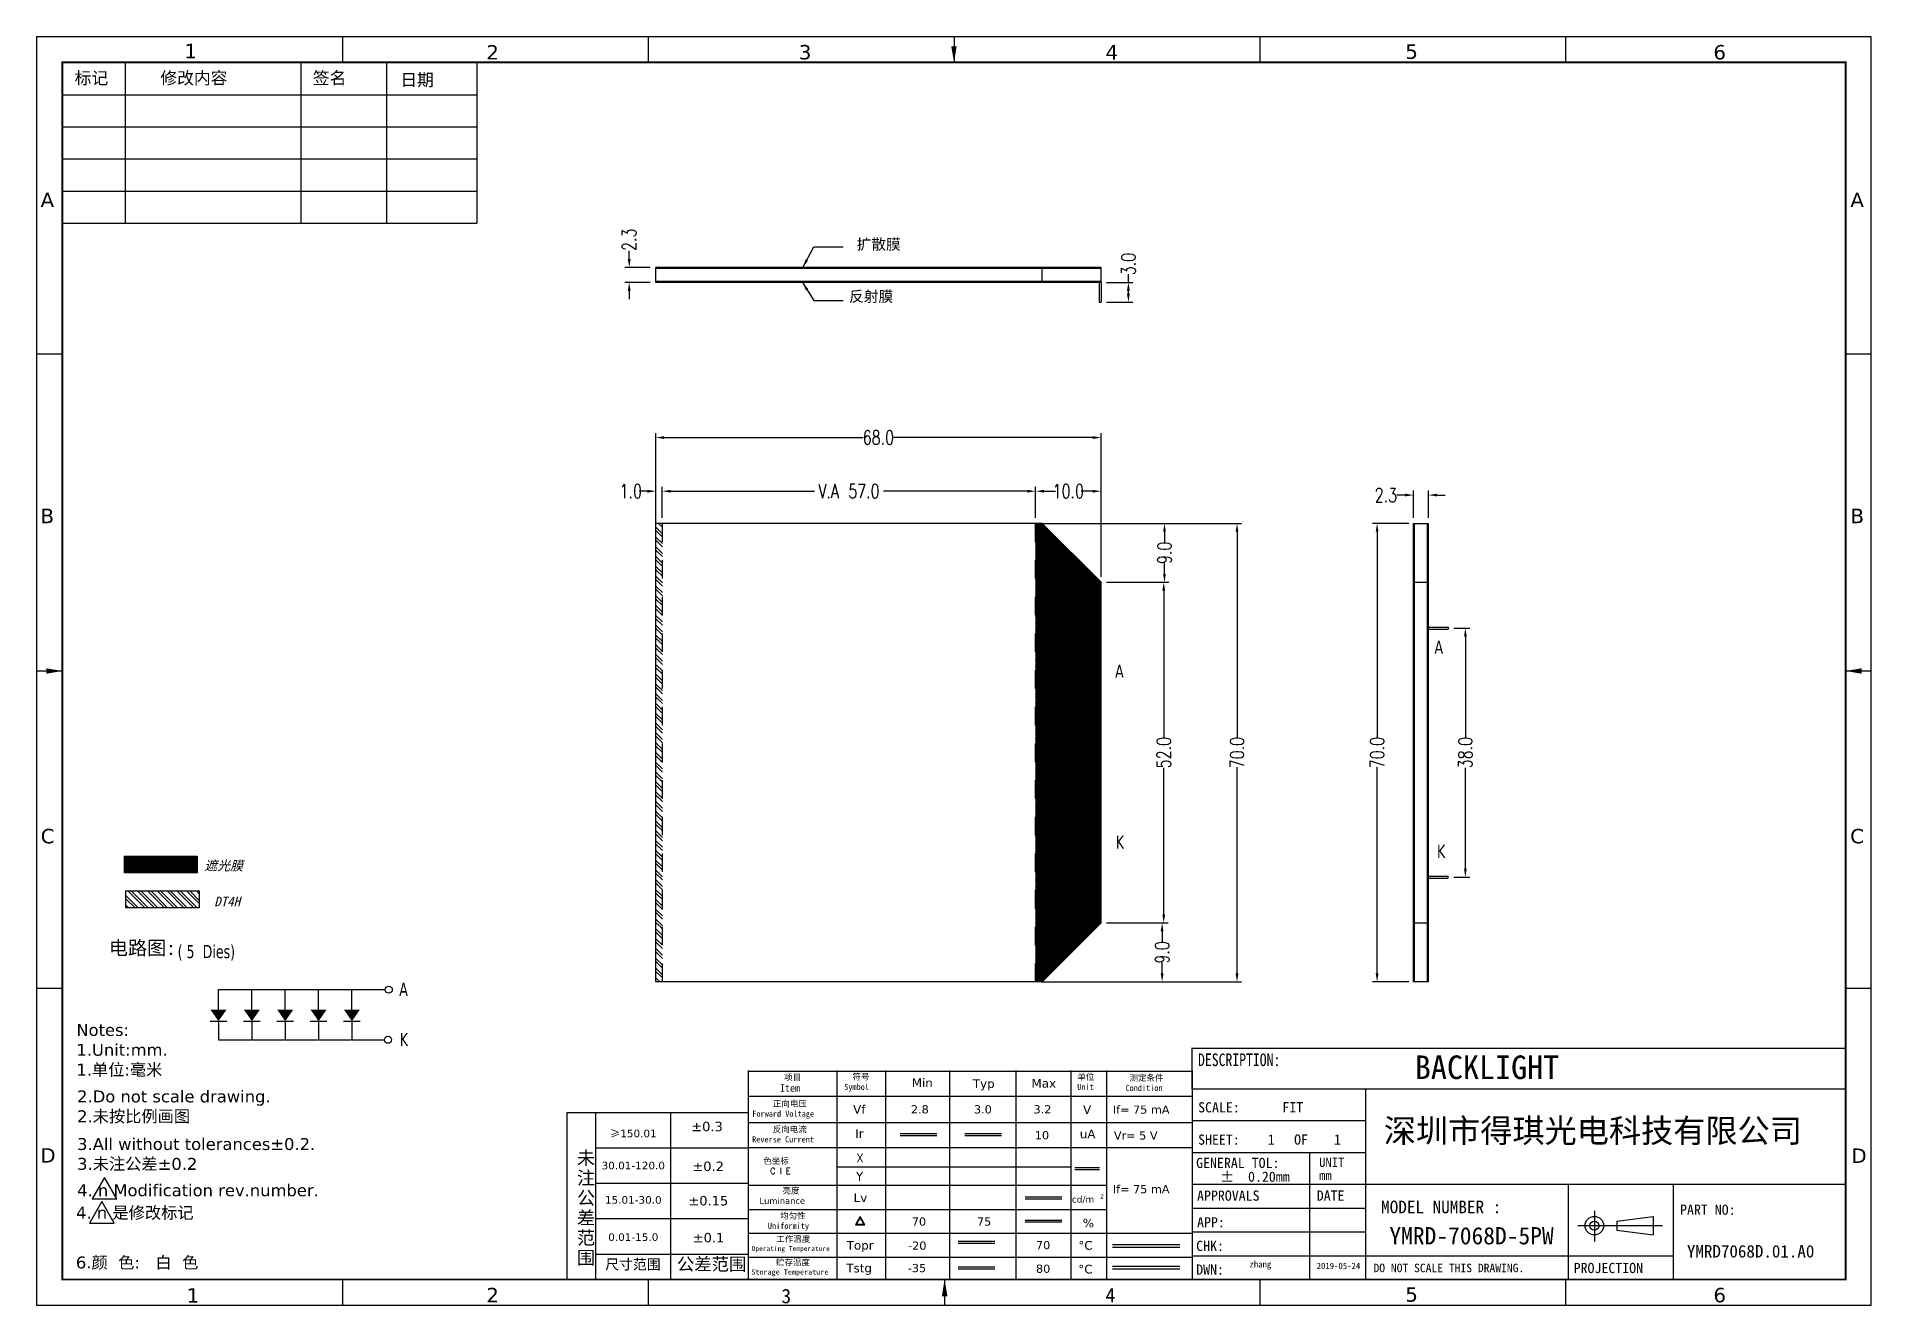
# Model space of a CAD drawing. Extents: x -447 to 126, y -587 to -392.
# Drawn here: x -297.2 to -17.1, y -587.3 to -393.6 of the extents above; entities that cross this region are included whole.
import ezdxf
from ezdxf.enums import TextEntityAlignment as Align

# ---------------------------------------------------------------- set-up
doc = ezdxf.new("R2010")
doc.units = 0
doc.header["$MEASUREMENT"] = 0
doc.header["$PDMODE"] = 2
doc.header["$PDSIZE"] = 1
doc.linetypes.add('DOT', pattern=[0.2, 0.1, -0.1])
doc.layers.get('0').update_dxf_attribs({"color": 4, "linetype": 'CONTINUOUS'})
doc.layers.get('DEFPOINTS').update_dxf_attribs({"linetype": 'CONTINUOUS'})
for name, color, linetype in [('CEN', 2, 'CONTINUOUS'), ('DIM', 2, 'CONTINUOUS'), ('L', 1, 'CONTINUOUS'), ('PCB正面', 1, 'CONTINUOUS'), ('S1', 140, 'CONTINUOUS'), ('SH', 4, 'CONTINUOUS')]:
    doc.layers.add(name, color=color, linetype=linetype)
doc.styles.add('HZ0', font='txt', dxfattribs={"width": 0.75, "bigfont": 'HZTXT0'})
doc.styles.add('RD', font='')
doc.styles.add('RT', font='')
doc.styles.get("Standard").update_dxf_attribs({"font": 'verdana.ttf'})
doc.styles.add('TITLE', font='宋体', dxfattribs={"width": 0.4})
doc.styles.add('样式 1', font='', dxfattribs={"oblique": 15})
doc.styles.get('RD').set_extended_font_data('SimSun')
doc.styles.get('RT').set_extended_font_data('SimSun')
doc.styles.get('样式 1').set_extended_font_data('SimSun')
doc.dimstyles.new('C01', dxfattribs={"dimscale": 0.85, "dimtxt": 2.5, "dimasz": 1.5, "dimexe": 0.8, "dimexo": 1, "dimgap": 0.09, "dimtad": 0, "dimdec": 1, "dimrnd": 0.001, "dimzin": 0, "dimdsep": 46, "dimtxsty": 'HZ0', "dimcen": 1, "dimclrd": 3, "dimclre": 3, "dimclrt": 3, "dimadec": 0, "dimazin": 0, "dimtfac": 1, "dimtdec": 1, "dimtofl": 0, "dimtmove": 0, "dimatfit": 3, "dimfxl": 0, "dimtolj": 1, "dimarcsym": 0})

msp = doc.modelspace()

# ---------------------------------------------------------------- texts
at = {"color": 4, "lineweight": -2, "style": 'TITLE', "width": 0.8}
msp.add_text('DESCRIPTION:', height=1.9261, dxfattribs=at).set_placement((-119.892, -550.737))
at = {"color": 4, "lineweight": -2, "style": 'TITLE'}
for s, height, p in [('BACKLIGHT', 3.6011, (-86.777, -552.716)), ('SCALE:', 1.559, (-119.871, -557.809)), ('FIT', 1.559, (-106.999, -557.795)), ('SHEET:', 1.559, (-119.875, -562.742)), ('1', 1.559, (-109.232, -562.727)), ('OF', 1.559, (-105.211, -562.727)), ('1', 1.559, (-99.135, -562.727)), ('GENERAL TOL:', 1.55896, (-120.177, -566.3)), ('UNIT ', 1.4105, (-101.394, -566.141)), ('%%p  0.20mm', 1.55896, (-116.495, -568.403)), ('mm', 1.4105, (-101.394, -568.121)), ('APPROVALS', 1.559, (-120.039, -571.29)), ('DATE', 1.559, (-101.752, -571.286)), ('MODEL NUMBER :', 1.9261, (-91.924, -573.205)), ('APP:', 1.559, (-120.037, -575.361)), ('PART NO:', 1.559, (-46.271, -573.438)), ('CHK:', 1.559, (-120.177, -578.968)), ('DWN:', 1.559, (-120.164, -582.584)), ('DO NOT SCALE THIS DRAWING.', 1.30188, (-93.093, -582.2)), ('PROJECTION', 1.559, (-62.524, -582.335))]:
    msp.add_text(s, height=height, dxfattribs=at).set_placement(p)
at = {"color": 6, "lineweight": -2}
msp.add_text('6.颜  色:   白  色', height=1.8189, dxfattribs=at).set_placement((-291.259, -581.631))
at = {"color": 4, "lineweight": -2, "attachment_point": 1}
for s, insert, char_height, width in [('{\\fSimSun|b0|i0|c134|p54;电路图:}', (-286.223, -531.628), 2.13862, 17.54294), ('{\\fSimSun|b0|i0|c134|p2; 项目\\P\\H1.214x;Item}', (-183.733, -551.983), 0.92543, 10.43697), ('{\\fSimSun|b0|i0|c134|p2;  符号\\PSymbol}', (-173.919, -551.904), 0.92543, 6.70179), ('{\\fSimSun|b0|i0|c134|p2;单位\\PUnit}', (-138.331, -551.911), 0.92543, 6.70179), ('{\\fSimSun|b0|i0|c134|p2; 测定条件\\PCondition}', (-130.972, -552.063), 0.92543, 6.70182), ('Min', (-163.608, -552.622), 1.322, 4.245), ('Typ', (-154.282, -552.758), 1.322, 5.24764), ('Max', (-145.32, -552.704), 1.322, 4.70745), ('{\\fSimSun|b0|i0|c134|p2;     正向电压\\PForward Voltage}', (-187.963, -555.998), 0.92543, 14.96549), ('Vf', (-172.558, -556.686), 1.322, 3.48747), ('V', (-137.441, -556.724), 1.322, 3.48747), ('{\\fSimSun|b0|i0|c134|p2;     反向电流\\PReverse Current}', (-187.98, -559.922), 0.92543, 14.96549), ('Ir', (-172.245, -560.37), 1.322, 3.48747), ('uA', (-137.942, -560.44), 1.322, 3.48747), ('     {\\fSimSun|b0|i0|c134|p2;色坐标\\P\\Fromant.shx|c1;\\H1.2x; \\Fromant.shx|c0;   \\H0.8333x;C I E}', (-188.297, -564.743), 0.92543, 14.96549), ('{\\Fromant.shx|c0;X}', (-172.074, -564.101), 1.32204, 3.48747), ('{\\Fromant.shx|c0;Y}', (-172.074, -566.924), 1.32204, 3.48747), ('{\\fSimSun|b0|i0|c134|p2;       亮度\\P} {\\H1.2x; }Luminance', (-187.757, -569.302), 0.92543, 14.96549), ('Lv', (-172.484, -570.181), 1.322, 3.48747), ('cd/m', (-139.149, -570.577), 0.9915, 7.17048), ('2', (-134.843, -570.305), 0.661, 1.10456), ('{\\fSimSun|b0|i0|c134|p2;   均匀性\\PUniformity}', (-185.585, -573.115), 0.92543, 14.96549), ('%', (-137.499, -574.03), 1.322, 2.96758), ('{\\fSimSun|b0|i0|c134|p2;      工作温度\\P\\H0.7857x;Operating Temperature}', (-188.067, -576.674), 0.92543, 14.96549), ('{\\fSimSun|b0|i0|c134|p2;公差范围}', (-199.468, -580.001), 1.94112, 1093.81775), ('Topr', (-173.545, -577.429), 1.322, 3.48747), ('-20', (-164.17, -577.521), 1.2504, 8.33601), ('70', (-144.634, -577.439), 1.2504, 8.33601), ('°C', (-138.163, -577.445), 1.322, 2.96758), ('{\\fSimSun|b0|i0|c134|p2;尺寸范围}', (-210.433, -580.234), 1.5529, 875.0542), ('{\\fSimSun|b0|i0|c134|p2;      贮存温度\\P\\H0.8571x;Storage Temperature}', (-188.116, -580.227), 0.92543, 14.96549), ('Tstg', (-173.605, -580.911), 1.322, 3.48747), ('-35', (-164.207, -580.943), 1.2504, 8.33601), ('80', (-144.634, -581.046), 1.2504, 8.33599), ('°C', (-138.163, -581.072), 1.322, 2.96758)]:
    msp.add_mtext(s, dxfattribs=dict(at, insert=insert, char_height=char_height, width=width))
at = {"color": 6, "lineweight": -2, "char_height": 1.8189, "attachment_point": 1}
for s, insert in [('Notes:\\P1.Unit:mm.\\P1.{\\fSimSun|b0|i0|c134|p54;单位}:{\\fSimSun|b0|i0|c134|p54;毫米}', (-291.191, -544.311)), ('2.Do not scale drawing.\\P2.{\\fSimSun|b0|i0|c134|p54;未按比例画图}', (-291.077, -554.455)), ('3.All without tolerances±0.2.\\P3.{\\fSimSun|b0|i0|c134|p54;未注公差}±0.2', (-291.077, -561.724)), ('4. n Modification rev.number.', (-291.077, -568.787)), ('4. n {\\fSimSun|b0|i0|c134|p54;是修改标记}', (-291.239, -572.208))]:
    msp.add_mtext(s, dxfattribs=dict(at, insert=insert))
at = {"color": 6, "lineweight": -2, "char_height": 1.2504, "attachment_point": 1}
for s, insert, width in [('2.8', (-163.736, -556.709), 8.33601), ('3.0', (-154.106, -556.709), 8.33601), ('3.2', (-145.011, -556.709), 8.33601), ('If= 75 mA', (-132.907, -556.753), 18.24244), ('10', (-144.817, -560.667), 8.33601), ('Vr= 5 V', (-132.74, -560.707), 14.1306), ('If= 75 mA', (-132.907, -568.897), 18.24244), ('70', (-163.596, -573.847), 8.33601), ('75', (-153.651, -573.847), 8.33601)]:
    msp.add_mtext(s, dxfattribs=dict(at, insert=insert, width=width))
at = {"color": 4, "lineweight": -2, "attachment_point": 5, "line_spacing_factor": 0.9}
for s, insert, char_height, width in [('{\\fSimSun|b0|i0|c134|p2;≥}150.01', (-206.138, -561.038), 1.15923, 10.72675), ('±0.3', (-194.875, -559.973), 1.449, 13.40843), ('未\\P注\\P公\\P差\\P范\\P围', (-213.352, -572.486), 2.029, 7.60941), ('30.01-120.0', (-206.138, -565.928), 1.15923, 10.72675), ('±0.2', (-194.702, -566.053), 1.449, 13.40843), ('15.01-30.0', (-206.138, -571.175), 1.1592, 10.72675), ('±0.15', (-194.674, -571.297), 1.449, 13.40843), ('0.01-15.0', (-206.138, -576.855), 1.1592, 10.72675), ('±0.1', (-194.649, -576.94), 1.449, 13.40843)]:
    msp.add_mtext(s, dxfattribs=dict(at, insert=insert, char_height=char_height, width=width))
at = {"color": 3, "lineweight": -2, "insert": (-91.52, -558.802), "char_height": 3.60113, "attachment_point": 1, "style": 'RD'}
msp.add_mtext('{\\fKaiTi|b1|i0|c134|p49;深圳市得琪光电科技有限公司}', dxfattribs=at)
at = {"layer": 'CEN', "color": 4, "lineweight": -2, "style": '样式 1', "oblique": 15}
for s, p in [('遮光膜', (-268.693, -520.86)), ('DT4H', (-268.156, -526.329))]:
    msp.add_text(s, height=1.4529, dxfattribs=at).set_placement(p, align=Align.CENTER)
at = {"layer": 'DIM', "color": 6, "lineweight": -2, "width": 0.7}
for s, height, p in [('A', 2.007, (-83.776, -487.781)), ('A', 2.007, (-132.546, -491.46)), ('K', 2.007, (-132.457, -517.546)), ('K', 2.007, (-83.401, -518.951)), (' ( 5  Dies)', 2.00704, (-276.34, -534.258)), ('A', 2.007, (-241.881, -540.024)), ('K', 2.007, (-241.791, -547.677))]:
    msp.add_text(s, height=height, dxfattribs=at).set_placement(p)
at = {"layer": 'DIM', "color": 6, "lineweight": -2, "char_height": 0.97785, "width": 31.41796, "attachment_point": 1}
for s, insert in [('{\\fSimSun|b0|i0|c134|p54;zhang}', (-112.024, -580.505)), ('{\\fSimSun|b0|i0|c134|p54;2019-05-24}', (-101.773, -580.756))]:
    msp.add_mtext(s, dxfattribs=dict(at, insert=insert))
at = {"layer": 'SH', "lineweight": -2, "style": 'RT'}
msp.add_text('YMRD-7068D-5PW', height=2.63407, dxfattribs=at).set_placement((-78.118, -577.953), align=Align.CENTER)
at = {"layer": 'SH', "color": 2, "lineweight": -2, "char_height": 1.8805, "attachment_point": 1, "style": 'RT'}
for s, insert in [('标记', (-291.45, -398.943)), ('修改内容', (-278.367, -398.943)), ('签名', (-255.087, -398.943)), ('日期', (-241.72, -399.224))]:
    msp.add_mtext(s, dxfattribs=dict(at, insert=insert))
at = {"layer": 'SH', "lineweight": -2, "char_height": 1.65, "width": 19.81898, "attachment_point": 5, "style": 'RT'}
for s, insert in [('扩散膜', (-168.66, -425.359)), ('反射膜', (-169.805, -433.314))]:
    msp.add_mtext(s, dxfattribs=dict(at, insert=insert))
at = {"layer": 'SH', "lineweight": -2, "insert": (-45.218, -578.057), "char_height": 1.90681, "attachment_point": 1, "style": 'RD'}
msp.add_mtext('YMRD7068D.01.A0', dxfattribs=at)

# ---------------------------------------------------------------- blocks, each defined once
blk = doc.blocks.new('1223')
at = {"color": 4}
blk.add_lwpolyline([(98.2, -497.23), (346.53, -497.23), (346.53, -325.58), (98.2, -325.58)], close=True, dxfattribs=at)
for points in [[(139.59, -325.58), (139.59, -329.06)], [(180.98, -325.58), (180.98, -329.06)], [(222.37, -325.58), (222.37, -329.06)], [(263.76, -325.58), (263.76, -329.06)], [(305.14, -325.58), (305.14, -329.06)], [(98.2, -368.49), (101.69, -368.49)], [(343.05, -368.49), (346.53, -368.49)], [(98.2, -411.4), (101.69, -411.4)], [(343.05, -411.4), (346.53, -411.4)], [(98.2, -454.32), (101.69, -454.32)], [(343.05, -454.32), (346.53, -454.32)], [(139.59, -493.74), (139.59, -497.23)], [(180.98, -493.74), (180.98, -497.23)], [(221.1, -493.71), (221.1, -497.23)], [(263.76, -493.74), (263.76, -497.23)], [(305.14, -493.74), (305.14, -497.23)]]:
    blk.add_lwpolyline(points, dxfattribs=at)
at = {"color": 4, "const_width": 0.261}
blk.add_lwpolyline([(343.05, -493.74), (343.05, -329.06), (101.69, -329.06), (101.69, -493.74)], close=True, dxfattribs=at)
at = {"color": 4}
for points in [[(222.73, -326.88), (222, -326.88), (222.37, -329.06)], [(99.51, -411.04), (99.51, -411.77), (101.69, -411.4)], [(345.22, -411.77), (345.22, -411.04), (343.05, -411.4)], [(220.72, -496), (221.48, -496), (221.1, -493.71)]]:
    blk.add_solid(points, dxfattribs=at)
for s, p in [('1', (118.19, -328.49)), ('2', (159.06, -328.66)), ('3', (201.37, -328.65)), ('4', (242.87, -328.67)), ('5', (283.46, -328.58)), ('6', (325.16, -328.65)), ('A', (98.73, -348.63)), ('A', (343.7, -348.63)), ('B', (98.72, -391.4)), ('B', (343.71, -391.4)), ('C', (98.75, -434.72)), ('C', (343.67, -434.72)), ('D', (98.7, -477.92)), ('D', (343.84, -477.96)), ('1', (118.5, -496.87)), ('2', (159.06, -496.82)), ('5', (283.46, -496.74)), ('6', (325.16, -496.82))]:
    blk.add_text(s, height=1.95, dxfattribs=at).set_placement(p)
at = {"color": 4, "style": 'RD'}
for s, p in [('3', (199, -496.95)), ('4', (242.87, -496.84))]:
    blk.add_text(s, height=1.95, dxfattribs=at).set_placement(p)
blk = doc.blocks.new('*D4')
at = {"layer": 'DEFPOINTS', "color": 0}
for p in [(-202.7, -454.78), (-202.7, -476.88), (-134.7, -476.88)]:
    blk.add_point(p, dxfattribs=at)
at = {"layer": 'SH', "color": 3, "lineweight": -2}
for p, q in [((-202.7, -476.03), (-202.7, -454.1)), ((-201.42, -454.78), (-171.03, -454.78)), ((-135.97, -454.78), (-166.36, -454.78)), ((-134.7, -476.03), (-134.7, -454.1))]:
    blk.add_line(p, q, dxfattribs=at)
at = {"layer": 'SH', "color": 3}
for points in [[(-201.42, -454.57), (-201.42, -455), (-202.7, -454.78)], [(-135.97, -454.57), (-135.97, -455), (-134.7, -454.78)]]:
    blk.add_solid(points, dxfattribs=at)
at = {"layer": 'SH', "color": 3, "insert": (-168.7, -454.78), "char_height": 2.125, "attachment_point": 5, "style": 'HZ0'}
blk.add_mtext('\\A1;68.0', dxfattribs=at)
blk = doc.blocks.new('*D5')
at = {"layer": 'DEFPOINTS', "color": 0}
for p in [(-201.7, -462.97), (-201.7, -467.88), (-144.7, -467.88)]:
    blk.add_point(p, dxfattribs=at)
at = {"layer": 'SH', "color": 3, "lineweight": -2}
for p, q in [((-201.7, -467.03), (-201.7, -462.29)), ((-144.7, -467.03), (-144.7, -462.29)), ((-200.42, -462.97), (-178.45, -462.97)), ((-145.97, -462.97), (-167.94, -462.97))]:
    blk.add_line(p, q, dxfattribs=at)
at = {"layer": 'SH', "color": 3}
for points in [[(-200.42, -462.76), (-200.42, -463.19), (-201.7, -462.97)], [(-145.97, -462.76), (-145.97, -463.19), (-144.7, -462.97)]]:
    blk.add_solid(points, dxfattribs=at)
at = {"layer": 'SH', "color": 3, "insert": (-173.2, -462.97), "char_height": 2.125, "attachment_point": 5, "style": 'HZ0'}
blk.add_mtext('\\A1;{\\Ftxt,hztxt0|c134;V.A }57.0', dxfattribs=at)
blk = doc.blocks.new('*D6')
at = {"layer": 'DEFPOINTS', "color": 0}
for p in [(-202.7, -462.97), (-202.7, -467.88), (-201.7, -467.88)]:
    blk.add_point(p, dxfattribs=at)
at = {"layer": 'SH', "color": 3, "lineweight": -2}
for p, q in [((-202.7, -467.03), (-202.7, -462.29)), ((-201.7, -467.03), (-201.7, -462.29)), ((-203.97, -462.97), (-205.25, -462.97)), ((-200.42, -462.97), (-199.15, -462.97))]:
    blk.add_line(p, q, dxfattribs=at)
at = {"layer": 'SH', "color": 3}
for points in [[(-203.97, -462.76), (-203.97, -463.19), (-202.7, -462.97)], [(-200.42, -462.76), (-200.42, -463.19), (-201.7, -462.97)]]:
    blk.add_solid(points, dxfattribs=at)
at = {"layer": 'SH', "color": 3, "insert": (-206.52, -462.97), "char_height": 2.125, "attachment_point": 5, "style": 'HZ0'}
blk.add_mtext('\\A1;1.0', dxfattribs=at)
blk = doc.blocks.new('*D7')
at = {"layer": 'DEFPOINTS', "color": 0}
for p in [(-144.7, -462.97), (-144.7, -467.88), (-134.7, -467.88)]:
    blk.add_point(p, dxfattribs=at)
at = {"layer": 'SH', "color": 3, "lineweight": -2}
for p, q in [((-144.7, -467.03), (-144.7, -462.29)), ((-134.7, -467.03), (-134.7, -462.29)), ((-143.42, -462.97), (-141.63, -462.97)), ((-135.97, -462.97), (-137.76, -462.97))]:
    blk.add_line(p, q, dxfattribs=at)
at = {"layer": 'SH', "color": 3}
for points in [[(-143.42, -462.76), (-143.42, -463.19), (-144.7, -462.97)], [(-135.97, -462.76), (-135.97, -463.19), (-134.7, -462.97)]]:
    blk.add_solid(points, dxfattribs=at)
at = {"layer": 'SH', "color": 3, "insert": (-139.7, -462.97), "char_height": 2.125, "attachment_point": 5, "style": 'HZ0'}
blk.add_mtext('\\A1;10.0', dxfattribs=at)
blk = doc.blocks.new('*D8')
at = {"layer": 'DEFPOINTS', "color": 0}
for p in [(-206.76, -428.8), (-202.7, -428.8), (-202.7, -431.1)]:
    blk.add_point(p, dxfattribs=at)
at = {"layer": 'SH', "color": 3, "lineweight": -2}
for p, q in [((-206.76, -427.53), (-206.76, -426.25)), ((-203.55, -428.8), (-207.44, -428.8)), ((-203.55, -431.1), (-207.44, -431.1)), ((-206.76, -432.38), (-206.76, -433.65))]:
    blk.add_line(p, q, dxfattribs=at)
at = {"layer": 'SH', "color": 3}
for points in [[(-206.97, -427.53), (-206.55, -427.53), (-206.76, -428.8)], [(-206.97, -432.38), (-206.55, -432.38), (-206.76, -431.1)]]:
    blk.add_solid(points, dxfattribs=at)
at = {"layer": 'SH', "color": 3, "insert": (-206.76, -424.58), "char_height": 2.125, "attachment_point": 5, "rotation": 90, "style": 'HZ0'}
blk.add_mtext('\\A1;2.3', dxfattribs=at)
blk = doc.blocks.new('*D9')
at = {"layer": 'DEFPOINTS', "color": 0}
for p in [(-134.7, -431.1), (-130.52, -431.1), (-134.7, -434.1)]:
    blk.add_point(p, dxfattribs=at)
at = {"layer": 'SH', "color": 3, "lineweight": -2}
for p, q in [((-133.85, -431.1), (-129.84, -431.1)), ((-130.52, -431.1), (-130.52, -429.83)), ((-133.85, -434.1), (-129.84, -434.1)), ((-130.52, -432.83), (-130.52, -432.38))]:
    blk.add_line(p, q, dxfattribs=at)
at = {"layer": 'SH', "color": 3}
for points in [[(-130.74, -432.38), (-130.31, -432.38), (-130.52, -431.1)], [(-130.74, -432.83), (-130.31, -432.83), (-130.52, -434.1)]]:
    blk.add_solid(points, dxfattribs=at)
at = {"layer": 'SH', "color": 3, "insert": (-130.52, -428.29), "char_height": 2.125, "attachment_point": 5, "rotation": 90, "style": 'HZ0'}
blk.add_mtext('\\A1;3.0', dxfattribs=at)
blk = doc.blocks.new('*D10')
at = {"layer": 'DEFPOINTS', "color": 0}
for p in [(-134.7, -476.88), (-125.12, -476.88), (-134.7, -528.88)]:
    blk.add_point(p, dxfattribs=at)
at = {"layer": 'SH', "color": 3, "lineweight": -2}
for p, q in [((-133.85, -476.88), (-124.44, -476.88)), ((-125.12, -478.15), (-125.12, -500.54)), ((-125.12, -527.6), (-125.12, -505.21)), ((-133.85, -528.88), (-124.44, -528.88))]:
    blk.add_line(p, q, dxfattribs=at)
at = {"layer": 'SH', "color": 3}
for points in [[(-125.33, -478.15), (-124.91, -478.15), (-125.12, -476.88)], [(-125.33, -527.6), (-124.91, -527.6), (-125.12, -528.88)]]:
    blk.add_solid(points, dxfattribs=at)
at = {"layer": 'SH', "color": 3, "insert": (-125.12, -502.88), "char_height": 2.125, "attachment_point": 5, "rotation": 90, "style": 'HZ0'}
blk.add_mtext('\\A1;52.0', dxfattribs=at)
blk = doc.blocks.new('*D11')
at = {"layer": 'DEFPOINTS', "color": 0}
for p in [(-144.7, -467.88), (-113.93, -467.88), (-144.7, -537.88)]:
    blk.add_point(p, dxfattribs=at)
at = {"layer": 'SH', "color": 3, "lineweight": -2}
for p, q in [((-143.85, -467.88), (-113.25, -467.88)), ((-113.93, -469.15), (-113.93, -500.68)), ((-113.93, -536.6), (-113.93, -505.08)), ((-143.85, -537.88), (-113.25, -537.88))]:
    blk.add_line(p, q, dxfattribs=at)
at = {"layer": 'SH', "color": 3}
for points in [[(-114.14, -469.15), (-113.72, -469.15), (-113.93, -467.88)], [(-114.14, -536.6), (-113.72, -536.6), (-113.93, -537.88)]]:
    blk.add_solid(points, dxfattribs=at)
at = {"layer": 'SH', "color": 3, "insert": (-113.93, -502.88), "char_height": 2.125, "attachment_point": 5, "rotation": 90, "style": 'HZ0'}
blk.add_mtext('\\A1;70.0', dxfattribs=at)
blk = doc.blocks.new('*D12')
at = {"layer": 'DEFPOINTS', "color": 0}
for p in [(-143.7, -467.88), (-125.01, -467.88), (-134.7, -476.88)]:
    blk.add_point(p, dxfattribs=at)
at = {"layer": 'SH', "color": 3, "lineweight": -2}
for p, q in [((-142.85, -467.88), (-124.33, -467.88)), ((-125.01, -469.15), (-125.01, -470.84)), ((-125.01, -475.6), (-125.01, -473.91)), ((-133.85, -476.88), (-124.33, -476.88))]:
    blk.add_line(p, q, dxfattribs=at)
at = {"layer": 'SH', "color": 3}
for points in [[(-125.22, -469.15), (-124.8, -469.15), (-125.01, -467.88)], [(-125.22, -475.6), (-124.8, -475.6), (-125.01, -476.88)]]:
    blk.add_solid(points, dxfattribs=at)
at = {"layer": 'SH', "color": 3, "insert": (-125.01, -472.38), "char_height": 2.125, "attachment_point": 5, "rotation": 90, "style": 'HZ0'}
blk.add_mtext('\\A1;9.0', dxfattribs=at)
blk = doc.blocks.new('*D13')
at = {"layer": 'DEFPOINTS', "color": 0}
for p in [(-134.7, -528.88), (-143.7, -537.88), (-125.37, -537.88)]:
    blk.add_point(p, dxfattribs=at)
at = {"layer": 'SH', "color": 3, "lineweight": -2}
for p, q in [((-133.85, -528.88), (-124.69, -528.88)), ((-125.37, -530.15), (-125.37, -531.84)), ((-125.37, -536.6), (-125.37, -534.91)), ((-142.85, -537.88), (-124.69, -537.88))]:
    blk.add_line(p, q, dxfattribs=at)
at = {"layer": 'SH', "color": 3}
for points in [[(-125.59, -530.15), (-125.16, -530.15), (-125.37, -528.88)], [(-125.59, -536.6), (-125.16, -536.6), (-125.37, -537.88)]]:
    blk.add_solid(points, dxfattribs=at)
at = {"layer": 'SH', "color": 3, "insert": (-125.37, -533.38), "char_height": 2.125, "attachment_point": 5, "rotation": 90, "style": 'HZ0'}
blk.add_mtext('\\A1;9.0', dxfattribs=at)
blk = doc.blocks.new('*D14')
at = {"layer": 'DEFPOINTS', "color": 0}
for p in [(-81.68, -483.88), (-79.06, -483.88), (-81.68, -521.88)]:
    blk.add_point(p, dxfattribs=at)
at = {"layer": 'SH', "color": 3, "lineweight": -2}
for p, q in [((-80.83, -483.88), (-78.38, -483.88)), ((-79.06, -485.15), (-79.06, -500.54)), ((-79.06, -520.6), (-79.06, -505.21)), ((-80.83, -521.88), (-78.38, -521.88))]:
    blk.add_line(p, q, dxfattribs=at)
at = {"layer": 'SH', "color": 3}
for points in [[(-79.27, -485.15), (-78.84, -485.15), (-79.06, -483.88)], [(-79.27, -520.6), (-78.84, -520.6), (-79.06, -521.88)]]:
    blk.add_solid(points, dxfattribs=at)
at = {"layer": 'SH', "color": 3, "insert": (-79.06, -502.88), "char_height": 2.125, "attachment_point": 5, "rotation": 90, "style": 'HZ0'}
blk.add_mtext('\\A1;38.0', dxfattribs=at)
blk = doc.blocks.new('*D15')
at = {"layer": 'DEFPOINTS', "color": 0}
for p in [(-86.83, -467.88), (-92.54, -537.88), (-86.83, -537.88)]:
    blk.add_point(p, dxfattribs=at)
at = {"layer": 'SH', "color": 3, "lineweight": -2}
for p, q in [((-87.68, -467.88), (-93.22, -467.88)), ((-92.54, -469.15), (-92.54, -500.68)), ((-92.54, -536.6), (-92.54, -505.08)), ((-87.68, -537.88), (-93.22, -537.88))]:
    blk.add_line(p, q, dxfattribs=at)
at = {"layer": 'SH', "color": 3}
for points in [[(-92.75, -469.15), (-92.33, -469.15), (-92.54, -467.88)], [(-92.75, -536.6), (-92.33, -536.6), (-92.54, -537.88)]]:
    blk.add_solid(points, dxfattribs=at)
at = {"layer": 'SH', "color": 3, "insert": (-92.54, -502.88), "char_height": 2.125, "attachment_point": 5, "rotation": 90, "style": 'HZ0'}
blk.add_mtext('\\A1;70.0', dxfattribs=at)
blk = doc.blocks.new('*D16')
at = {"layer": 'DEFPOINTS', "color": 0}
for p in [(-86.98, -463.56), (-86.98, -467.88), (-84.68, -467.88)]:
    blk.add_point(p, dxfattribs=at)
at = {"layer": 'SH', "color": 3, "lineweight": -2}
for p, q in [((-88.26, -463.56), (-89.53, -463.56)), ((-86.98, -467.03), (-86.98, -462.88)), ((-84.68, -467.03), (-84.68, -462.88)), ((-83.41, -463.56), (-82.13, -463.56))]:
    blk.add_line(p, q, dxfattribs=at)
at = {"layer": 'SH', "color": 3}
for points in [[(-88.26, -463.35), (-88.26, -463.77), (-86.98, -463.56)], [(-83.41, -463.35), (-83.41, -463.77), (-84.68, -463.56)]]:
    blk.add_solid(points, dxfattribs=at)
at = {"layer": 'SH', "color": 3, "insert": (-91.2, -463.56), "char_height": 2.125, "attachment_point": 5, "style": 'HZ0'}
blk.add_mtext('\\A1;2.3', dxfattribs=at)

# ---------------------------------------------------------------- dimensions: what is measured, and where the dimension line sits
at = {"layer": 'SH'}
for base, p1, p2, picture, middle in [((-206.759, -428.8), (-202.696, -431.1), (-202.696, -428.8), '*D8', (-206.759, -424.58)), ((-130.525, -431.1), (-134.696, -434.1), (-134.696, -431.1), '*D9', (-130.525, -428.288)), ((-113.928, -467.878), (-144.696, -537.878), (-144.696, -467.878), '*D11', (-113.928, -502.878)), ((-125.01, -467.878), (-134.696, -476.878), (-143.696, -467.878), '*D12', (-125.01, -472.378)), ((-92.538, -537.878), (-86.831, -467.878), (-86.831, -537.878), '*D15', (-92.538, -502.878)), ((-125.12, -476.878), (-134.696, -528.878), (-134.696, -476.878), '*D10', (-125.12, -502.878)), ((-79.056, -483.878), (-81.681, -521.878), (-81.681, -483.878), '*D14', (-79.056, -502.878)), ((-125.375, -537.878), (-134.696, -528.878), (-143.696, -537.878), '*D13', (-125.375, -533.378))]:
    dim = msp.add_linear_dim(base=base, p1=p1, p2=p2, angle=90, dimstyle='C01', dxfattribs=at)
    dim.commit()
    dim.dimension.update_dxf_attribs({"geometry": picture, "text_midpoint": middle})
for base, p1, p2, picture, middle in [((-202.696, -454.784), (-134.696, -476.878), (-202.696, -476.878), '*D4', (-168.696, -454.784)), ((-202.696, -462.974), (-201.696, -467.878), (-202.696, -467.878), '*D6', (-206.517, -462.974)), ((-144.696, -462.974), (-134.696, -467.878), (-144.696, -467.878), '*D7', (-139.696, -462.974)), ((-86.981, -463.561), (-84.681, -467.878), (-86.981, -467.878), '*D16', (-91.202, -463.561))]:
    dim = msp.add_linear_dim(base=base, p1=p1, p2=p2, dimstyle='C01', dxfattribs=at)
    dim.commit()
    dim.dimension.update_dxf_attribs({"geometry": picture, "text_midpoint": middle})
dim = msp.add_linear_dim(base=(-201.696, -462.974), p1=(-144.696, -467.878), p2=(-201.696, -467.878), text='{\\Ftxt,hztxt0|c134;V.A }<>', dimstyle='C01', dxfattribs=at)
dim.commit()
dim.dimension.update_dxf_attribs({"geometry": '*D5', "text_midpoint": (-173.196, -462.974)})

# ---------------------------------------------------------------- hatches: boundary and pattern name
at = {"layer": 'PCB正面', "lineweight": -2}
h = msp.add_hatch(dxfattribs=at)
h.set_pattern_fill('ANSI37', color=256, scale=1.222314, style=0)
h.set_pattern_definition([(45, (-408.05973, 13.3875), (-0.108038327, 0.108038327), []), (135, (-408.05973, 13.3875), (-0.108038327, -0.108038327), [])])
h.paths.add_polyline_path([(-283.837, -518.69), (-283.837, -521.252), (-272.726, -521.252), (-272.726, -518.69)])
at = {"layer": 'S1', "lineweight": -2}
h = msp.add_hatch(dxfattribs=at)
h.set_pattern_fill('ANSI32', color=256, scale=2.82072, angle=90, style=0)
h.paths.add_polyline_path([(-201.696, -467.878), (-202.696, -467.878), (-202.696, -537.878), (-201.696, -537.878)])
h = msp.add_hatch(dxfattribs=at)
h.set_pattern_fill('ANSI32', color=256, scale=2.820725, angle=90, style=0)
h.set_pattern_definition([(135, (-91.7978, -88.7363), (-0.7479576, -0.7479576), []), (135, (-91.7978, -88.2376), (-0.7479576, -0.7479576), [])])
h.paths.add_polyline_path([(-283.637, -526.582), (-272.414, -526.582), (-272.414, -523.994), (-283.637, -523.994)])
at = {"layer": 'SH'}
h = msp.add_hatch(dxfattribs=at)
h.set_pattern_fill('ANSI31', color=1, style=0)
h.paths.add_polyline_path([(-134.696, -476.878), (-143.696, -467.878), (-144.696, -467.878), (-144.696, -537.878), (-143.696, -537.878), (-134.696, -528.878)])

# ---------------------------------------------------------------- linework, layer by layer
at = {"color": 4, "lineweight": -2}
for p, q in [((-293.317, -397.515), (-243.828, -397.515)), ((-188.616, -551.42), (-188.616, -583.322)), ((-188.616, -551.488), (-120.794, -551.488)), ((-175.034, -551.42), (-175.034, -583.322)), ((-167.635, -551.42), (-167.635, -583.322)), ((-157.82, -551.42), (-157.82, -583.322)), ((-147.738, -551.42), (-147.738, -583.322)), ((-139.295, -551.42), (-139.295, -583.322)), ((-133.854, -551.42), (-133.854, -583.322)), ((-120.794, -551.42), (-120.794, -583.322)), ((-94.267, -583.322), (-94.267, -554.222)), ((-188.616, -555.35), (-120.794, -555.35)), ((-211.893, -557.806), (-211.893, -583.322)), ((-200.477, -557.806), (-200.477, -583.322)), ((-200.477, -557.806), (-188.649, -557.806)), ((-188.616, -559.329), (-120.794, -559.329)), ((-188.616, -560.82), (-188.616, -583.278)), ((-188.616, -563.159), (-120.794, -563.159)), ((-165.386, -561.014), (-159.785, -561.014)), ((-165.386, -561.311), (-159.785, -561.311)), ((-155.485, -561.014), (-149.883, -561.014)), ((-155.485, -561.311), (-149.883, -561.311)), ((-211.893, -563.213), (-200.477, -563.213)), ((-200.477, -563.213), (-188.649, -563.213)), ((-120.794, -563.922), (-94.267, -563.922)), ((-102.872, -563.922), (-102.872, -583.322)), ((-211.893, -568.62), (-200.477, -568.62)), ((-200.477, -568.62), (-188.649, -568.62)), ((-139.295, -566.165), (-175.034, -566.165)), ((-138.691, -566.219), (-134.95, -566.219)), ((-138.691, -566.517), (-134.95, -566.517)), ((-120.794, -568.772), (-20.995, -568.772)), ((-63.295, -583.322), (-63.295, -568.772)), ((-47.282, -583.322), (-47.282, -568.772)), ((-188.616, -568.923), (-133.854, -568.923)), ((-146.271, -570.688), (-140.67, -570.688)), ((-146.271, -570.986), (-140.67, -570.986)), ((-211.893, -574.027), (-200.477, -574.027)), ((-200.477, -574.027), (-188.649, -574.027)), ((-188.616, -572.653), (-133.854, -572.653)), ((-146.271, -574.234), (-140.67, -574.234)), ((-120.794, -572.41), (-94.267, -572.41)), ((-59.358, -572.836), (-59.358, -577.535)), ((-55.949, -574.387), (-50.382, -573.677)), ((-50.382, -573.677), (-50.382, -576.517)), ((-188.616, -576.26), (-120.794, -576.26)), ((-146.271, -574.532), (-140.67, -574.532)), ((-120.794, -576.047), (-94.267, -576.047)), ((-61.898, -575.097), (-48.953, -575.097)), ((-55.949, -574.387), (-55.949, -575.807)), ((-55.949, -575.807), (-50.382, -576.517)), ((-211.893, -579.457), (-188.649, -579.457)), ((-188.616, -579.891), (-120.794, -579.891)), ((-156.534, -577.489), (-150.933, -577.489)), ((-156.534, -577.787), (-150.933, -577.787)), ((-132.928, -577.982), (-122.653, -577.982)), ((-132.928, -578.362), (-122.653, -578.362)), ((-120.794, -579.685), (-47.282, -579.685)), ((-156.534, -581.37), (-150.933, -581.37)), ((-156.534, -581.667), (-150.933, -581.667)), ((-132.928, -581.287), (-122.653, -581.287)), ((-132.928, -581.667), (-122.653, -581.667))]:
    msp.add_line(p, q, dxfattribs=at)
at = {"lineweight": -2}
for p, q in [((-283.742, -397.515), (-283.742, -422.03)), ((-256.894, -397.515), (-256.894, -422.03)), ((-243.828, -397.515), (-243.828, -422.03)), ((-230.021, -397.515), (-230.021, -422.03)), ((-293.317, -402.473), (-230.021, -402.473)), ((-293.317, -407.363), (-230.021, -407.363))]:
    msp.add_line(p, q, dxfattribs=at)
at = {"color": 7, "lineweight": -2}
msp.add_line((-188.616, -554.689), (-188.616, -583.322), dxfattribs=at)
at = {"color": 4, "lineweight": -2, "const_width": 0.216}
for points in [[(-120.794, -554.29), (-120.794, -548.029), (-20.995, -548.029)], [(-120.794, -559.072), (-94.267, -559.072)]]:
    msp.add_lwpolyline(points, dxfattribs=at)
at = {"color": 4, "lineweight": -2, "const_width": 0.18}
msp.add_lwpolyline([(-120.794, -583.322), (-120.794, -554.222), (-20.995, -554.222), (-20.995, -583.322)], close=True, dxfattribs=at)
at = {"color": 4, "lineweight": -2}
msp.add_lwpolyline([(-188.649, -583.322), (-216.213, -583.322), (-216.213, -557.806), (-200.477, -557.806)], dxfattribs=at)
at = {"color": 6, "lineweight": -2}
for points in [[(-286.91, -567.736), (-288.799, -571.008), (-285.022, -571.008)], [(-287.295, -571.429), (-289.184, -574.7), (-285.407, -574.7)]]:
    msp.add_lwpolyline(points, close=True, dxfattribs=at)
at = {"color": 4, "lineweight": -2}
for points in [[(-171.507, -573.722), (-172.216, -574.949), (-170.799, -574.949)], [(-171.48, -573.843), (-172.081, -574.885), (-170.878, -574.885)]]:
    msp.add_lwpolyline(points, close=True, dxfattribs=at)
for radius in [1.42, 0.71]:
    msp.add_circle((-59.358, -575.097), radius, dxfattribs=at)
at = {"layer": 'DIM', "lineweight": -2}
for p, q in [((-269.484, -539.067), (-264.389, -539.067)), ((-269.484, -542.108), (-269.484, -539.067)), ((-264.389, -539.067), (-259.294, -539.067)), ((-264.389, -542.108), (-264.389, -539.067)), ((-259.294, -539.067), (-254.2, -539.067)), ((-259.294, -542.108), (-259.294, -539.067)), ((-254.2, -539.067), (-249.105, -539.067)), ((-254.2, -542.108), (-254.2, -539.067)), ((-249.105, -539.067), (-244.01, -539.067)), ((-249.105, -542.108), (-249.105, -539.067)), ((-269.484, -543.888), (-269.484, -546.723)), ((-264.389, -543.888), (-264.389, -546.723)), ((-259.294, -543.888), (-259.294, -546.723)), ((-254.2, -543.888), (-254.2, -546.723)), ((-249.105, -543.888), (-249.105, -546.723)), ((-269.484, -546.723), (-264.51, -546.723)), ((-264.389, -546.723), (-259.415, -546.723)), ((-259.294, -546.723), (-254.32, -546.723)), ((-254.2, -546.723), (-249.226, -546.723)), ((-249.105, -546.723), (-244.131, -546.723))]:
    msp.add_line(p, q, dxfattribs=at)
at = {"layer": 'DIM', "color": 3, "lineweight": -2}
for p, q in [((-270.761, -543.888), (-268.211, -543.888)), ((-265.666, -543.888), (-263.116, -543.888)), ((-260.571, -543.888), (-258.021, -543.888)), ((-255.477, -543.888), (-252.927, -543.888)), ((-250.382, -543.888), (-247.832, -543.888))]:
    msp.add_line(p, q, dxfattribs=at)
at = {"layer": 'DIM', "color": 3, "lineweight": -2, "flags": 128}
for points in [[(-271.395, -543.445, 0, 0.165, 0), (-271.104, -543.137, 0, 0, 0), (-270.734, -542.744, 0, 0, 0)], [(-271.395, -544.075, 0, 0.165, 0), (-271.104, -543.766, 0, 0, 0), (-270.734, -543.373, 0, 0, 0)], [(-269.484, -543.888, 0, 2.475, 0), (-269.484, -542.108, 2.475, 2.475, 0)], [(-266.3, -543.445, 0, 0.165, 0), (-266.009, -543.137, 0, 0, 0), (-265.639, -542.744, 0, 0, 0)], [(-266.3, -544.075, 0, 0.165, 0), (-266.009, -543.766, 0, 0, 0), (-265.639, -543.373, 0, 0, 0)], [(-264.389, -543.888, 0, 2.475, 0), (-264.389, -542.108, 2.475, 2.475, 0)], [(-261.205, -543.445, 0, 0.165, 0), (-260.914, -543.137, 0, 0, 0), (-260.544, -542.744, 0, 0, 0)], [(-261.205, -544.075, 0, 0.165, 0), (-260.914, -543.766, 0, 0, 0), (-260.544, -543.373, 0, 0, 0)], [(-259.294, -543.888, 0, 2.475, 0), (-259.294, -542.108, 2.475, 2.475, 0)], [(-256.111, -543.445, 0, 0.165, 0), (-255.82, -543.137, 0, 0, 0), (-255.45, -542.744, 0, 0, 0)], [(-256.111, -544.075, 0, 0.165, 0), (-255.82, -543.766, 0, 0, 0), (-255.45, -543.373, 0, 0, 0)], [(-254.2, -543.888, 0, 2.475, 0), (-254.2, -542.108, 2.475, 2.475, 0)], [(-251.016, -543.445, 0, 0.165, 0), (-250.725, -543.137, 0, 0, 0), (-250.355, -542.744, 0, 0, 0)], [(-251.016, -544.075, 0, 0.165, 0), (-250.725, -543.766, 0, 0, 0), (-250.355, -543.373, 0, 0, 0)], [(-249.105, -543.888, 0, 2.475, 0), (-249.105, -542.108, 2.475, 2.475, 0)]]:
    msp.add_lwpolyline(points, format="xyseb", dxfattribs=at)
at = {"layer": 'DIM', "lineweight": -2}
for centre in [(-243.476, -539.067), (-243.597, -546.723)]:
    msp.add_circle(centre, 0.534, dxfattribs=at)
at = {"layer": 'L', "lineweight": -2}
msp.add_lwpolyline([(-283.837, -518.69), (-272.726, -518.69), (-272.726, -521.252), (-283.837, -521.252)], close=True, dxfattribs=at)
at = {"layer": 'SH', "lineweight": -2}
for p, q in [((-293.317, -412.252), (-230.021, -412.252)), ((-293.317, -417.141), (-230.021, -417.141)), ((-293.317, -422.03), (-230.021, -422.03))]:
    msp.add_line(p, q, dxfattribs=at)
at = {"layer": 'SH'}
for p, q in [((-134.696, -428.8), (-202.696, -428.8)), ((-202.696, -431.1), (-202.696, -428.8)), ((-134.696, -428.95), (-202.696, -428.95)), ((-134.696, -430.95), (-202.696, -430.95)), ((-134.696, -431.1), (-202.696, -431.1)), ((-143.696, -431.1), (-143.696, -428.8)), ((-134.996, -431.1), (-134.996, -434.1)), ((-134.696, -431.1), (-134.696, -428.8)), ((-134.696, -431.1), (-134.696, -434.1)), ((-134.996, -434.1), (-134.696, -434.1)), ((-202.696, -537.878), (-202.696, -467.878)), ((-143.696, -467.878), (-202.696, -467.878)), ((-202.696, -537.878), (-202.696, -467.878)), ((-143.696, -467.878), (-134.696, -476.878)), ((-86.981, -537.878), (-86.981, -467.878)), ((-86.981, -467.878), (-84.681, -467.878)), ((-86.831, -537.878), (-86.831, -467.878)), ((-84.831, -537.878), (-84.831, -467.878)), ((-84.681, -537.878), (-84.681, -467.878)), ((-134.696, -528.878), (-134.696, -476.878)), ((-86.981, -476.878), (-84.681, -476.878)), ((-84.681, -483.728), (-81.681, -483.728)), ((-84.681, -484.028), (-81.681, -484.028)), ((-81.681, -483.728), (-81.681, -484.028)), ((-84.681, -521.728), (-81.681, -521.728)), ((-84.681, -522.028), (-81.681, -522.028)), ((-81.681, -522.028), (-81.681, -521.728)), ((-143.696, -537.878), (-134.696, -528.878)), ((-86.981, -528.878), (-84.681, -528.878)), ((-143.696, -537.878), (-202.696, -537.878)), ((-84.681, -537.878), (-86.981, -537.878))]:
    msp.add_line(p, q, dxfattribs=at)
at = {"layer": 'SH', "color": 2, "linetype": 'DOT', "ltscale": 28}
for p, q in [((-201.696, -537.878), (-201.696, -467.878)), ((-144.696, -537.878), (-144.696, -467.878))]:
    msp.add_line(p, q, dxfattribs=at)
at = {"layer": 'SH', "lineweight": -2}
msp.add_lwpolyline([(-283.637, -523.994), (-272.414, -523.994), (-272.414, -526.582), (-283.637, -526.582)], close=True, dxfattribs=at)

# ---------------------------------------------------------------- block references
at = {"layer": 'SH', "lineweight": -2, "xscale": 1.128289975787482, "yscale": 1.128289975787382, "zscale": 1.12828997578752}
msp.add_blockref('1223', (-408.051, -26.237), dxfattribs=at)

msp.set_redraw_order([(e.dxf.handle, doc.entitydb.next_handle()) for e in msp.query("TEXT MTEXT ATTDEF DIMENSION ARC_DIMENSION")])  # texts and dimensions are drawn at this point

# ---------------------------------------------------------------- leaders
at = {"layer": 'SH', "lineweight": -2}
for points in [[(-180.235, -428.8), (-178.569, -425.662), (-174.087, -425.662)], [(-180.284, -431.1), (-178.569, -433.862), (-174.087, -433.862)]]:
    msp.add_leader(points, dimstyle='C01', override={"dimtxt": 3, "dimclrd": 3, "dimclre": 3, "dimclrt": 3}, dxfattribs=at)

doc.saveas('drawing.dxf')
